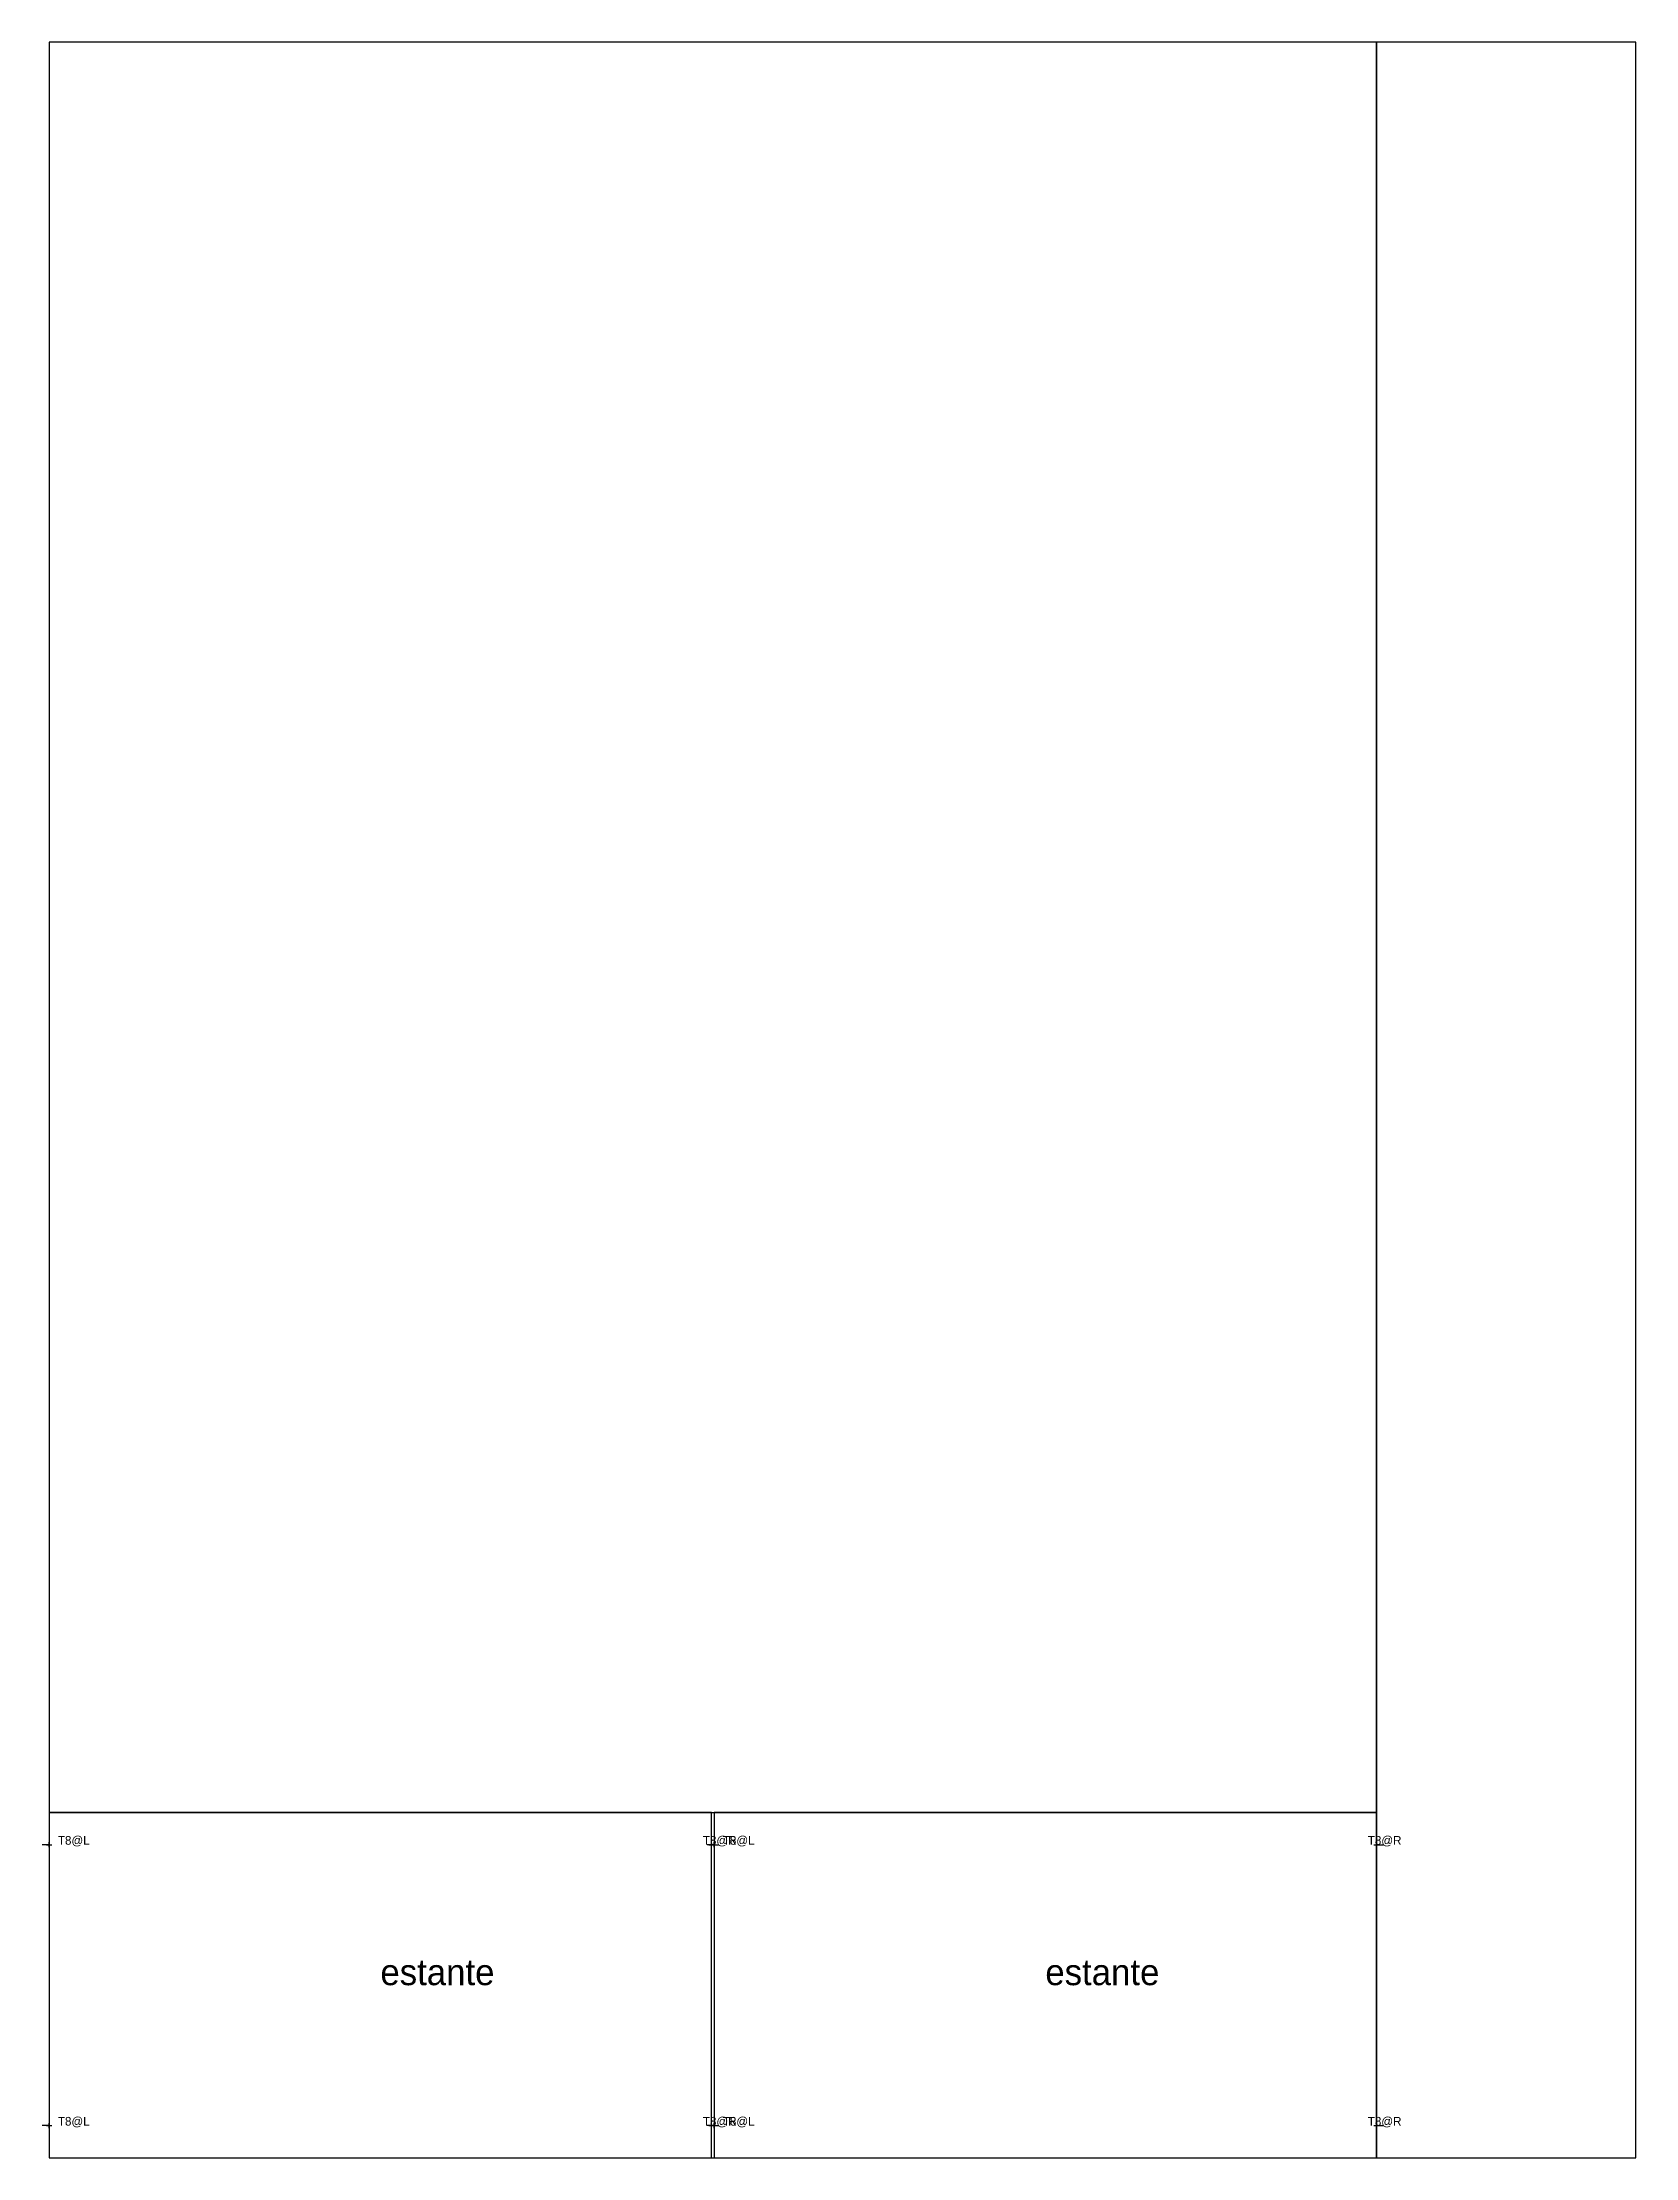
# Model space of a CAD drawing. Header units: metres. Extents: x -8 to 3860, y 0 to 2440.
# Drawn here: x 2022 to 3860, y 0 to 2440 of the extents above; entities that cross this region are included whole.
import ezdxf

# ---------------------------------------------------------------- set-up
doc = ezdxf.new("R2010")
doc.units = ezdxf.units.M
for name, color, linetype in [('CONTORNO_PLACA', 7, 'Continuous'), ('ETIQUETAS', 1, 'Continuous'), ('MARCA_CANTO', 6, 'Continuous'), ('PIEZAS', 3, 'Continuous'), ('RETAZOS', 5, 'Continuous')]:
    doc.layers.add(name, color=color, linetype=linetype)

msp = doc.modelspace()

# ---------------------------------------------------------------- texts
at = {"layer": 'ETIQUETAS'}
for p in [(2412, 199), (3179, 199)]:
    msp.add_text('estante', height=30, dxfattribs=at).set_placement(p)
at = {"layer": 'MARCA_CANTO'}
for s, p in [('T8@L', (2040, 361)), ('T8@R', (2784, 361)), ('T8@L', (2807, 361)), ('T8@R', (3551, 361)), ('T8@L', (2040, 37)), ('T8@R', (2784, 37)), ('T8@L', (2807, 37)), ('T8@R', (3551, 37))]:
    msp.add_text(s, height=10, dxfattribs=at).set_placement(p)

# ---------------------------------------------------------------- linework, layer by layer
at = {"layer": 'CONTORNO_PLACA'}
msp.add_lwpolyline([(2030, 0), (3860, 0), (3860, 2440), (2030, 2440), (2030, 0)], close=True, dxfattribs=at)
at = {"layer": 'MARCA_CANTO'}
for p, q in [((2030, 361), (2022, 361)), ((2027, 361), (2033, 361)), ((2030, 358), (2030, 364)), ((2797, 361), (2789, 361)), ((2791, 361), (2797, 361)), ((2794, 358), (2794, 364)), ((2794, 361), (2802, 361)), ((2794, 361), (2800, 361)), ((2797, 358), (2797, 364)), ((3558, 361), (3564, 361)), ((3561, 358), (3561, 364)), ((3561, 361), (3569, 361)), ((2030, 37), (2022, 37)), ((2027, 37), (2033, 37)), ((2030, 34), (2030, 40)), ((2797, 37), (2789, 37)), ((2791, 37), (2797, 37)), ((2794, 34), (2794, 40)), ((2794, 37), (2802, 37)), ((2794, 37), (2800, 37)), ((2797, 34), (2797, 40)), ((3558, 37), (3564, 37)), ((3561, 34), (3561, 40)), ((3561, 37), (3569, 37))]:
    msp.add_line(p, q, dxfattribs=at)
at = {"layer": 'PIEZAS'}
for points in [[(2030, 0), (2794, 0), (2794, 398), (2030, 398), (2030, 0)], [(2797, 0), (3561, 0), (3561, 398), (2797, 398), (2797, 0)]]:
    msp.add_lwpolyline(points, close=True, dxfattribs=at)
at = {"layer": 'RETAZOS'}
for points in [[(2030, 398), (3561, 398), (3561, 2440), (2030, 2440), (2030, 398)], [(3561, 0), (3860, 0), (3860, 2440), (3561, 2440), (3561, 0)]]:
    msp.add_lwpolyline(points, close=True, dxfattribs=at)

msp.set_redraw_order([(e.dxf.handle, doc.entitydb.next_handle()) for e in msp.query("TEXT MTEXT ATTDEF DIMENSION ARC_DIMENSION")])  # texts and dimensions are drawn at this point

doc.saveas('drawing.dxf')
